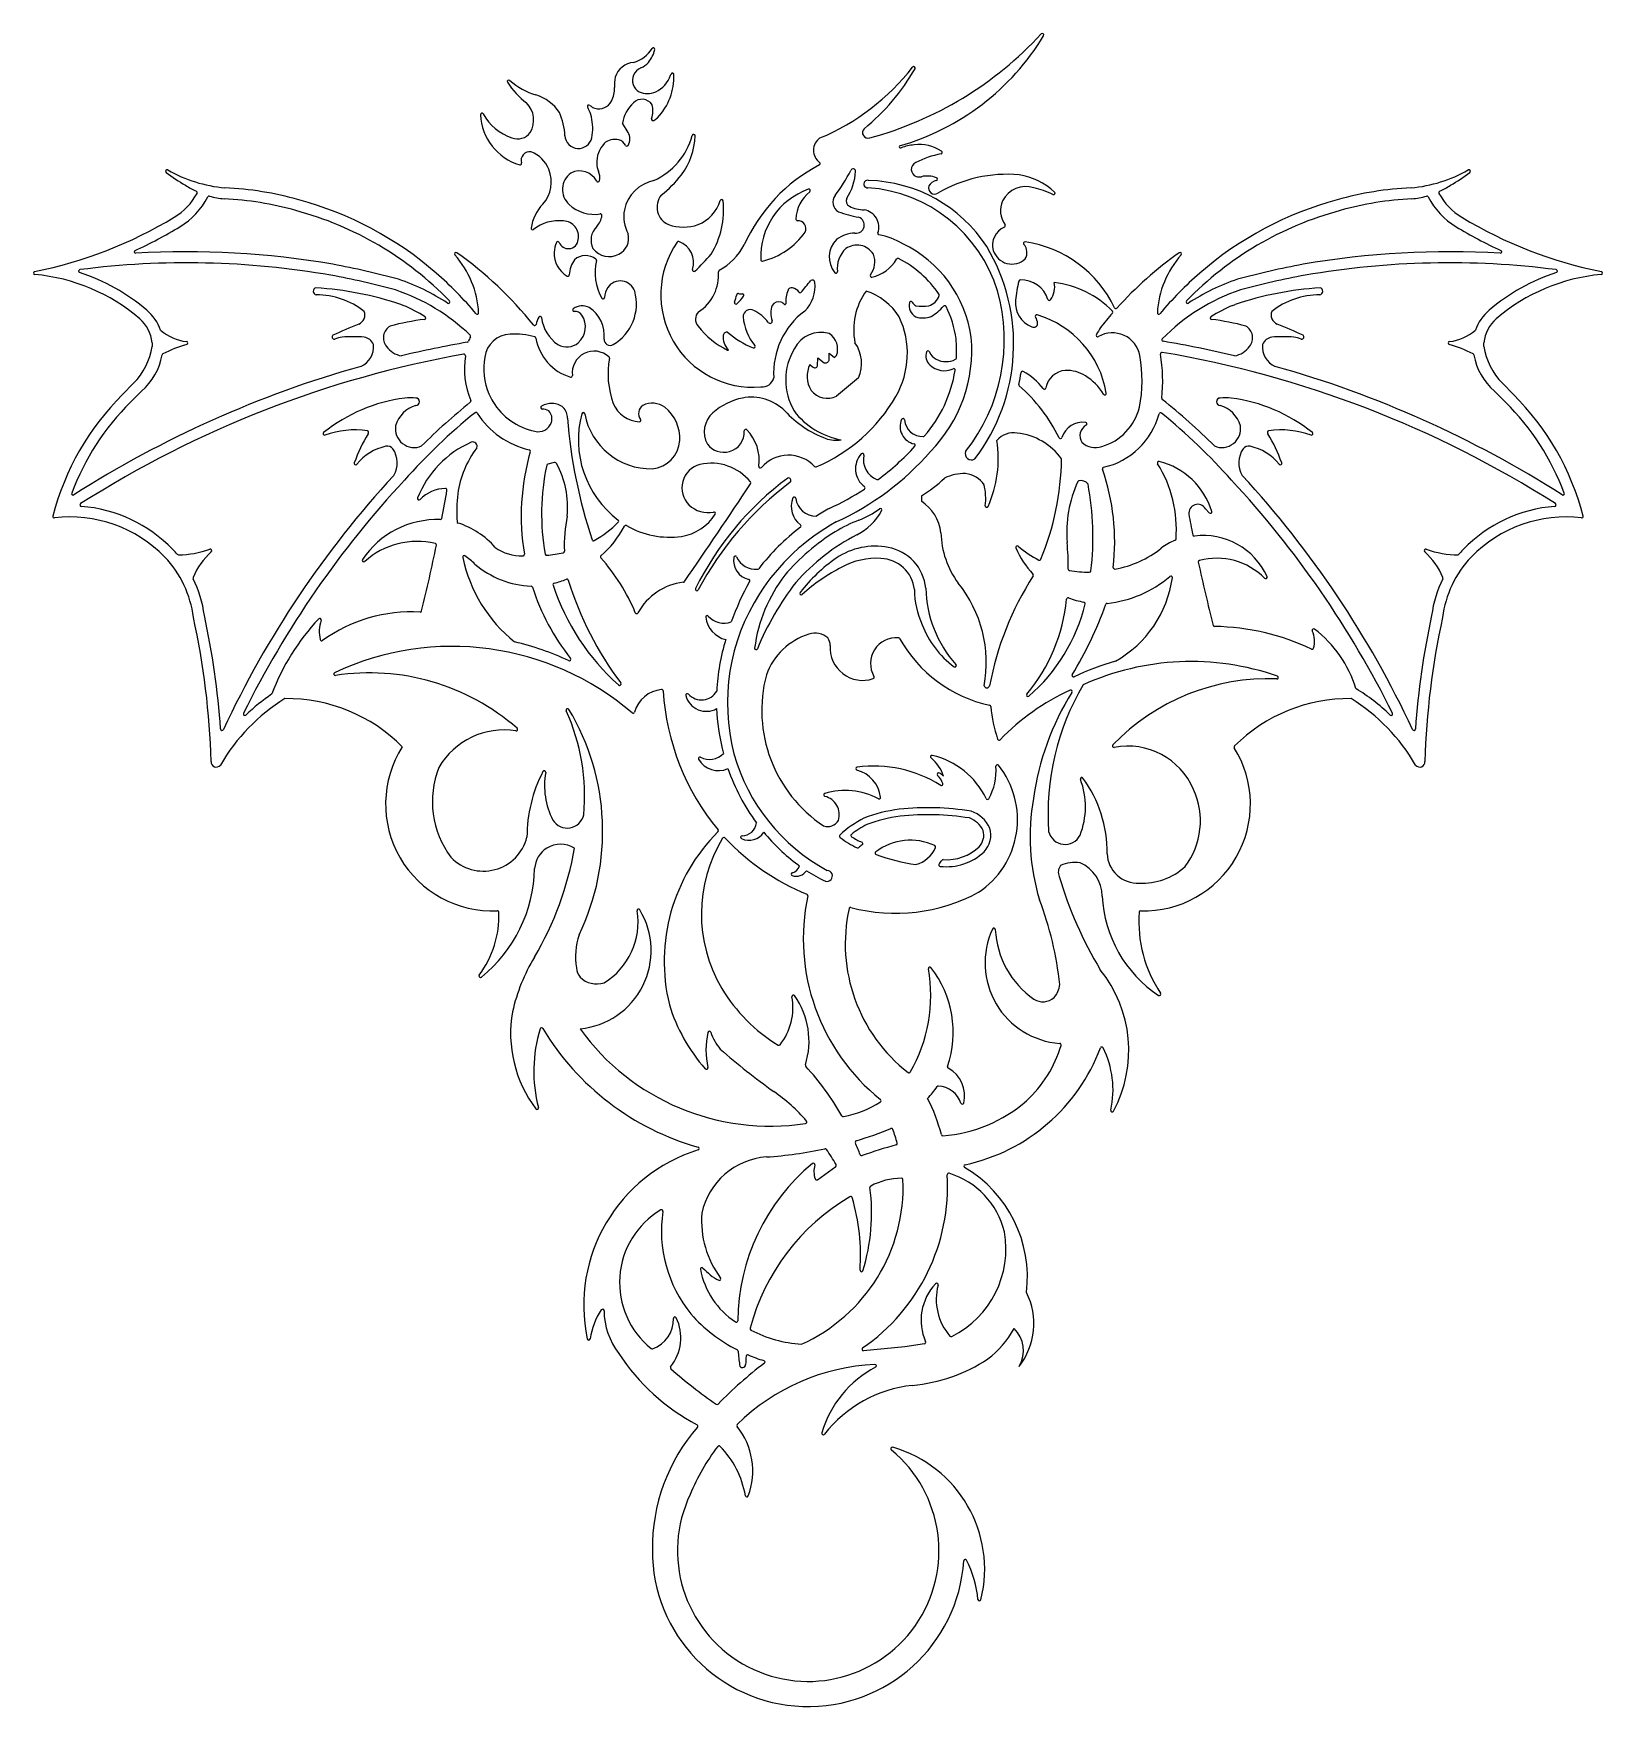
# Model space of a CAD drawing. Extents: x 0 to 16.8, y 0 to 18.
import ezdxf

# ---------------------------------------------------------------- set-up
doc = ezdxf.new("R2010")
doc.units = 0
doc.layers.add('WHITE', color=7, linetype='CONTINUOUS')

msp = doc.modelspace()

# ---------------------------------------------------------------- linework, layer by layer
at = {"layer": 'WHITE', "linetype": 'CONTINUOUS'}
for p, q in [((6.378882, 16.891037), (6.319507, 16.989995)), ((8.179924, 15.960828), (8.179924, 15.959734)), ((3.966278, 15.034578), (3.942761, 15.043427)), ((12.867366, 15.034578), (12.890883, 15.043427)), ((1.272632, 14.634787), (1.272632, 14.595203)), ((15.561012, 14.595203), (15.561012, 14.634787)), ((8.330854, 14.40099), (8.358049, 14.377495)), ((8.412673, 14.385016), (8.413369, 14.473439)), ((8.413369, 14.473439), (8.482413, 14.419886)), ((8.534945, 14.446152), (8.537906, 14.520989)), ((8.537906, 14.520989), (8.595549, 14.476453)), ((8.595549, 14.476453), (8.61534, 14.496245)), ((1.074715, 14.19937), (0.955965, 14.08062)), ((8.85284, 14.258745), (8.61534, 14.060828)), ((15.877678, 14.08062), (15.758928, 14.19937)), ((1.039948, 13.996665), (1.158888, 14.115605)), ((15.793695, 13.996665), (15.674755, 14.115605)), ((5.587215, 13.348328), (5.517602, 13.330925)), ((5.597638, 13.348328), (5.587215, 13.348328)), ((9.525757, 12.992078), (9.525757, 12.932703)), ((12.614013, 12.809416), (12.573674, 12.853537)), ((8.410347, 5.65322), (8.606749, 5.796058)), ((9.349154, 3.860508), (8.905623, 3.818552)), ((9.55856, 3.893002), (9.349154, 3.860508))]:
    msp.add_line(p, q, dxfattribs=at)
for centre, radius, start, end in [((10.824089, 17.937131), 0.015833, -31.139829, 137.230442), ((6.347525, 17.971352), 0.340542, -74.547763, -31.876964), ((6.327933, 17.864617), 0.348192, -39.504166, -14.188491), ((6.650153, 17.783152), 0.015833, -14.188494, 148.123032), ((7.945639, 20.599765), 3.905276, -74.76913, -42.769558), ((8.562926, 19.303296), 2.657663, -74.09962, -31.139828), ((6.463989, 17.40809), 0.236435, 96.24819, 161.071426), ((6.424978, 17.789472), 0.225543, -65.802612, -40.457591), ((9.444698, 17.582357), 0.015833, -30.101228, 142.207936), ((5.099368, 17.437377), 0.015833, 49.42606, 212.655922), ((5.810221, 17.892965), 0.86015, -147.34408, -127.18616), ((5.635432, 18.06339), 0.808336, -130.573944, -107.580498), ((6.833042, 17.395966), 0.59932, 171.477191, 182.186701), ((6.567406, 17.44867), 0.140732, 156.592351, 240.277546), ((6.579913, 17.442089), 0.154826, 113.803864, 156.196136), ((6.542559, 17.604284), 0.308109, -64.38602, -18.881059), ((6.234057, 17.488515), 0.637042, -43.578626, 2.109962), ((6.449614, 17.695223), 0.429147, -26.374774, -24.40196), ((6.854844, 17.511386), 0.015833, 2.109965, 155.598041), ((7.497673, 19.092193), 2.448008, -67.430804, -37.792063), ((7.397923, 18.76889), 2.381663, -50.519683, -30.101234), ((5.249166, 16.840795), 0.473826, 33.991992, 72.547026), ((5.931359, 17.365928), 0.302884, -27.196819, 1.356508), ((6.529587, 17.121526), 0.12557, 31.916057, 136.662756), ((6.586694, 17.54049), 0.231827, -112.592636, -67.407364), ((4.811654, 17.0819), 0.015833, 29.034634, 182.502455), ((5.382243, 17.106837), 0.586967, -177.497546, -106.408485), ((5.316729, 17.362267), 0.56184, -150.965367, -109.194795), ((5.10658, 17.023926), 0.259888, -30.75265, 45.002683), ((5.042932, 16.831479), 0.658868, 2.002196, 24.594944), ((5.958756, 17.16935), 0.015833, 49.424174, 205.190343), ((6.143677, 17.25633), 0.220189, -154.809657, -150.664002), ((5.711158, 17.005703), 0.279731, 11.064989, 30.684304), ((6.07043, 17.299754), 0.155853, -130.575822, -107.302503), ((5.454688, 16.936008), 0.545147, -10.789844, 13.081038), ((6.067429, 17.293068), 0.14858, -106.964725, -26.188927), ((6.666695, 16.941861), 0.350509, 130.672337, 172.106744), ((6.381353, 17.121398), 0.263358, -18.394138, 14.629077), ((5.191382, 16.993294), 0.172193, -110.170653, -36.430858), ((6.272692, 16.821766), 0.126786, -33.438032, 33.117653), ((6.64628, 17.033299), 0.015833, 161.605862, 303.370997), ((6.335473, 17.505182), 0.580878, -56.629002, -51.692504), ((8.954156, 16.888493), 0.059445, 134.873234, 287.054277), ((5.847302, 16.865371), 0.146309, -175.738068, -12.400695), ((6.364241, 16.560802), 0.321878, 138.92589, 181.107897), ((6.239725, 16.636207), 0.180204, 77.110375, 130.962112), ((6.250236, 16.703016), 0.11283, 26.600538, 74.744881), ((6.36528, 16.760627), 0.015833, -153.399464, -33.438038), ((6.355693, 17.049247), 0.73676, -65.948479, -15.045723), ((6.363254, 16.875352), 0.735386, -36.703707, -1.709835), ((7.082486, 16.853882), 0.015833, -1.709834, 164.954276), ((8.531441, 16.699144), 0.162602, 125.41431, 233.378935), ((9.301041, 16.738113), 0.013595, 137.393833, 307.004839), ((9.489891, 16.214203), 0.543935, 94.334219, 109.399337), ((9.505596, 16.327738), 0.43259, 56.828219, 97.546442), ((5.220907, 16.558965), 0.015833, -106.408487, 17.03733), ((5.325052, 16.590879), 0.093092, 80.836358, 197.037328), ((5.218619, 16.373314), 0.332378, 21.513422, 68.603325), ((6.250331, 16.56389), 0.208116, -177.435622, -154.675431), ((9.265805, 14.950394), 1.796542, 117.64063, 155.908091), ((8.425, 16.555932), 0.015833, -62.359372, 53.378934), ((9.499869, 16.493242), 0.081809, 114.162628, 249.7777), ((9.934585, 15.648115), 1.032079, 101.056204, 116.978134), ((9.733625, 16.676578), 0.015833, -78.943797, 56.828222), ((1.433773, 16.475232), 0.015833, 60.13364, 232.204645), ((2.538283, 17.899396), 1.818106, -127.795356, -119.949131), ((2.182488, 17.779059), 1.487676, -119.86636, -94.987975), ((5.207866, 16.358077), 0.348119, -42.652954, 23.197799), ((5.892527, 16.279327), 0.217383, 125.808559, 227.458519), ((5.85861, 16.268662), 0.208932, 28.272029, 116.513778), ((6.056563, 16.375124), 0.015833, -151.727969, -12.77087), ((5.90998, 16.408349), 0.166134, -12.770868, 23.603472), ((6.749976, 15.965776), 0.4213, 102.893744, 167.106256), ((5.919284, 17.251677), 1.316757, -51.713848, -38.286152), ((6.688941, 17.605185), 2.363711, -36.038139, -28.34859), ((8.213915, 16.511559), 0.607871, -32.605897, -3.605889), ((8.793974, 16.473143), 0.026609, 0.397976, 158.691371), ((8.948162, 16.33709), 0.039969, 73.539367, 275.219725), ((8.918999, 14.814889), 1.561057, 33.123069, 88.513763), ((9.499524, 16.521322), 0.108504, -104.918539, -76.00909), ((9.589085, 16.145852), 0.277507, 69.271511, 103.191344), ((9.717247, 16.24631), 0.132759, 103.840168, 147.787215), ((9.681702, 16.390587), 0.015833, -76.159834, 69.271513), ((10.444277, 14.994963), 1.446757, 84.827261, 120.781271), ((10.469332, 15.733446), 0.710244, 46.819188, 81.467146), ((14.651155, 17.779059), 1.487676, -85.012025, -60.133639), ((14.295361, 17.899396), 1.818106, -60.050869, -52.204643), ((15.399871, 16.475232), 0.015833, -52.204645, 119.866359), ((1.160438, 16.560239), 0.676937, -58.896741, -28.504724), ((1.160438, 16.560239), 0.795687, -58.895901, -26.947873), ((2.135037, 17.097303), 0.923216, -123.117694, -114.78315), ((1.741402, 16.24474), 0.015833, -28.504726, 65.216848), ((1.883843, 16.192475), 0.015833, 74.484562, 153.052128), ((2.135037, 17.097303), 0.923216, -105.515438, -95.627432), ((1.894147, 12.836195), 3.345722, 74.030592, 87.424205), ((1.894147, 12.836195), 3.464472, 74.046293, 87.369637), ((1.879105, 12.57444), 3.720724, 48.991257, 74.931532), ((6.894314, 16.089687), 0.204534, 141.102276, 246.970211), ((6.979379, 16.277755), 0.405686, -68.058895, -16.948443), ((7.382591, 16.154878), 0.015833, 6.459202, 163.051554), ((8.573767, 15.555217), 0.771481, 109.769029, 182.276653), ((8.571041, 15.947164), 0.391356, 128.387713, 177.999026), ((8.318185, 16.26633), 0.015833, -51.612292, 109.769034), ((8.693728, 16.142444), 0.118023, 142.337378, 240.232512), ((8.785532, 16.156717), 0.065501, 155.382322, 241.105647), ((8.841682, 14.733426), 1.567733, 16.967371, 85.972268), ((9.670182, 16.29722), 0.068214, 163.074659, 299.605724), ((10.643986, 16.052718), 0.269159, 156.801409, 215.034315), ((10.648042, 16.025904), 0.284385, 72.607571, 152.152699), ((10.45141, 15.166524), 1.165308, 65.324103, 76.013958), ((10.944519, 16.239809), 0.015833, -114.675901, 46.819188), ((14.954538, 12.57444), 3.720724, 105.068468, 131.008743), ((14.939497, 12.836195), 3.464472, 92.630363, 105.953707), ((14.939497, 12.836195), 3.345722, 92.575795, 105.969408), ((14.698607, 17.097303), 0.923216, -84.372568, -74.484562), ((14.9498, 16.192475), 0.015833, 26.947873, 105.515438), ((15.673205, 16.560239), 0.795687, -153.052127, -121.104099), ((15.092242, 16.24474), 0.015833, 114.783152, 208.504726), ((15.673205, 16.560239), 0.676937, -151.495276, -121.103258), ((14.698607, 17.097303), 0.923216, -65.21685, -56.882306), ((-0.917834, 20.004093), 4.699293, -78.579074, -58.891109), ((1.879105, 12.57444), 3.601974, 44.149248, 74.946133), ((5.805688, 15.797547), 0.471407, 136.472387, 171.783866), ((6.018458, 16.410908), 0.399494, -133.089404, -80.960707), ((5.878153, 16.034058), 0.224075, -42.852415, -9.20706), ((6.083711, 16.000738), 0.015833, -9.20706, 99.039292), ((6.748949, 15.991119), 0.415366, 170.484265, 207.008059), ((6.510668, 16.056163), 0.893327, -31.84778, 6.459201), ((9.184286, 17.624739), 1.677195, -109.112488, -101.39775), ((8.920454, 16.429199), 0.369504, -116.794916, -91.277571), ((8.826373, 15.897448), 0.087282, -98.669634, 72.347789), ((8.882941, 15.87525), 0.186845, -19.346462, 80.986003), ((14.954538, 12.57444), 3.601974, 105.053867, 135.850752), ((17.751478, 20.004093), 4.699293, -121.108891, -101.420926), ((-0.917834, 20.004093), 4.818043, -65.36872, -58.891109), ((5.35479, 15.862652), 0.015833, 171.78386, 307.922402), ((5.63699, 15.500443), 0.443331, 83.630376, 127.922401), ((5.681002, 15.774608), 0.166509, -10.900583, 88.2202), ((6.188247, 15.735309), 0.2066, 134.896218, 206.179137), ((6.198778, 15.753016), 0.186777, -64.249526, 15.361616), ((6.972632, 16.37336), 0.497761, -108.547534, -71.452466), ((7.642944, 16.26161), 0.77293, -76.575433, -34.637771), ((8.195757, 15.959734), 0.015833, 180, 273.920766), ((8.202636, 15.859357), 0.084779, -25.928579, 93.92077), ((8.828754, 15.444238), 0.367255, 92.424767, 125.528339), ((9.074174, 15.808107), 0.015833, 160.653537, 258.74447), ((10.49863, 15.682086), 0.20912, 113.02803, 196.021209), ((10.410632, 15.889114), 0.015833, -66.971969, 35.034313), ((17.751478, 20.004093), 4.818043, -121.108891, -114.63128), ((1.096815, 15.610058), 0.015833, 114.631276, 273.437391), ((5.840041, 15.605867), 0.252829, 155.418783, 180.291972), ((5.624524, 15.704453), 0.015833, 21.226059, 155.418778), ((5.73635, 15.747886), 0.104131, -158.773939, -84.932009), ((5.741317, 15.747352), 0.103277, -87.651607, -2.348392), ((6.176256, 15.777223), 0.218583, -142.501312, -61.688203), ((7.722288, 15.148739), 0.992313, 145.303246, 274.716533), ((6.91945, 15.704583), 0.015833, 70.123486, 145.303246), ((6.843287, 15.493915), 0.239846, -18.141236, 70.12349), ((7.024298, 16.00812), 0.683353, -60.831645, -28.338625), ((8.804297, 15.554157), 0.26723, 134.99891, 219.133486), ((8.918776, 15.430641), 0.295638, 133.76069, 186.479438), ((8.834214, 15.471863), 0.20992, 32.54323, 124.836904), ((8.907897, 14.972597), 0.836061, 59.986876, 78.744467), ((8.758627, 14.511044), 1.314324, 8.008789, 64.420954), ((8.478033, 14.621682), 2.037479, -37.300388, 30.896749), ((10.496472, 15.686368), 0.208281, -162.682521, -46.499009), ((10.637285, 15.699937), 0.015833, 81.727584, 222.380477), ((10.530886, 15.602848), 0.128205, -31.800558, 42.380478), ((10.457808, 14.465507), 1.263243, 25.524886, 81.727585), ((15.736828, 15.610058), 0.015833, -93.437391, 65.36872), ((1.646183, 6.463951), 9.028008, 80.145897, 97.305209), ((1.646183, 6.463951), 9.146758, 80.141512, 93.437388), ((1.540239, 6.476323), 9.153327, 74.944582, 79.474863), ((4.533655, 15.58715), 0.015833, 54.607188, 221.297546), ((3.747818, 14.896835), 1.030147, 3.318202, 41.297542), ((2.18319, 12.278845), 4.074104, 38.672329, 54.607191), ((5.864529, 15.589792), 0.277707, 176.947902, 239.777037), ((6.04974, 15.34942), 0.301509, 144.288709, 177.454584), ((5.923674, 15.38687), 0.18247, 52.695896, 130.601295), ((6.589152, 15.38687), 0.564009, 166.785745, 209.029885), ((6.024663, 15.519418), 0.015833, -13.214253, 52.695898), ((5.724572, 16.875479), 2.013135, -47.018465, -39.876553), ((7.818716, 15.525199), 0.015833, -177.723348, -76.575432), ((8.796714, 15.502086), 0.229853, -37.270772, 21.087962), ((8.904053, 15.7415), 0.413919, -77.203117, -30.490907), ((9.274374, 15.523443), 0.015833, 63.004298, 149.50909), ((8.758627, 14.511044), 1.152033, 33.880705, 63.004297), ((14.650453, 12.278845), 4.074104, 125.392809, 137.978935), ((13.085826, 14.896835), 1.030147, 138.702457, 176.681798), ((12.299988, 15.58715), 0.015833, -41.297538, 125.392806), ((15.293405, 6.476323), 9.153327, 100.525137, 105.055418), ((15.18746, 6.463951), 9.146758, 86.562612, 99.858488), ((15.18746, 6.463951), 9.028008, 82.694791, 99.854103), ((0.015833, 15.382332), 0.015833, 101.420923, 264.825042), ((-0.167021, 13.363321), 2.01144, 49.46694, 84.82504), ((0.500242, 15.402972), 0.015833, 97.305205, 251.884704), ((-0.167021, 13.363321), 2.13019, 49.457801, 71.8847), ((1.540239, 6.476323), 9.034577, 74.968311, 79.470482), ((3.189598, 13.155108), 2.279797, 56.630997, 71.371247), ((1.774385, 12.460666), 3.875296, 39.879175, 48.926684), ((5.73271, 15.363514), 0.015833, -120.222962, -2.545414), ((6.29516, 15.133074), 0.164516, 19.293567, 144.530674), ((7.086257, 15.414307), 0.015833, 161.85876, 312.981536), ((6.814456, 15.370336), 0.535451, -23.853669, 2.834381), ((7.365066, 15.397597), 0.015833, 119.168355, 182.834381), ((4.994129, 17.976435), 4.283414, -40.886009, -38.656311), ((8.020931, 15.23629), 0.363983, -45.921925, 7.631912), ((8.356224, 15.281766), 0.025627, 6.418347, 131.996532), ((8.609294, 15.395493), 0.015833, -140.866518, 6.479444), ((8.992227, 15.353303), 0.015833, 142.729227, 282.796883), ((12.137677, 14.911076), 1.612502, 166.17864, 173.629487), ((10.587239, 15.292513), 0.015833, 91.881799, 166.17864), ((10.596618, 15.007047), 0.301454, 17.872329, 91.881799), ((10.709953, 15.236545), 0.246142, -35.007389, 10.374864), ((10.828645, 14.242484), 1.045698, 44.395149, 83.221457), ((15.059259, 12.460666), 3.875296, 131.073316, 140.120825), ((13.644046, 13.155108), 2.279797, 108.628753, 123.369003), ((15.293405, 6.476323), 9.034577, 100.529518, 105.031689), ((17.000665, 13.363321), 2.13019, 108.1153, 130.542199), ((17.000665, 13.363321), 2.01144, 95.17496, 130.53306), ((16.333401, 15.402972), 0.015833, -71.8847, 82.694788), ((16.81781, 15.382332), 0.015833, -84.825035, 78.57907), ((3.038844, 15.186871), 0.037801, 104.2917, 262.775243), ((2.818884, 11.749494), 3.480386, 71.160562, 86.530407), ((3.030349, 14.306212), 0.843167, 52.067268, 89.745748), ((3.189598, 13.155108), 2.161047, 46.257643, 71.274029), ((4.452261, 15.072294), 0.015833, -123.369002, 44.149249), ((6.109846, 15.120859), 0.015833, -150.970117, -2.717758), ((6.340015, 15.109933), 0.214595, 146.448596, 177.282244), ((5.962773, 15.050896), 0.506416, -59.401494, 15.641124), ((6.860897, 15.379388), 0.497374, -56.575517, -26.972323), ((7.232605, 15.196681), 0.315189, -23.573839, -8.55029), ((7.559948, 15.147466), 0.015833, 74.428725, 171.449708), ((6.951033, 15.657986), 0.849294, -45.423996, -38.169507), ((7.596069, 15.277088), 0.118728, -105.571273, -85.644517), ((7.606289, 15.142916), 0.015833, -38.169506, 94.35548), ((8.404834, 15.069681), 0.334709, 157.50175, 183.137099), ((8.13145, 15.18788), 0.037187, 72.884699, 164.594896), ((8.117173, 15.103966), 0.122089, 36.659706, 78.077743), ((8.226028, 15.184149), 0.013126, -146.270011, -60.722009), ((9.51916, 14.773328), 0.71937, 144.706652, 191.103833), ((8.726285, 14.556895), 0.664695, 32.278988, 71.971044), ((9.556659, 15.192343), 0.168771, -73.382677, -18.254929), ((9.701899, 15.144436), 0.015833, -18.254931, 33.880701), ((8.487427, 14.661461), 1.927879, -38.281963, 15.940539), ((10.80991, 15.062892), 0.276112, 174.366779, 248.877001), ((10.898594, 15.104421), 0.015833, -162.127671, -35.007388), ((13.644046, 13.155108), 2.161047, 108.725971, 135.238455), ((12.381382, 15.072294), 0.015833, 135.850751, 303.369002), ((14.01476, 11.749494), 3.480386, 93.469593, 108.839438), ((13.803295, 14.306212), 0.843167, 90.254252, 127.932732), ((13.794799, 15.186871), 0.037801, -82.775243, 75.7083), ((0.88612, 14.598558), 0.506957, 19.516888, 49.163581), ((3.452579, 14.931662), 0.103928, -22.387829, 22.387829), ((3.380919, 13.623689), 1.527499, 57.49311, 67.467105), ((4.193651, 14.899653), 0.014685, -86.562758, 56.299828), ((4.760431, 14.955544), 0.015833, -140.120825, 3.318202), ((5.704623, 14.756891), 0.321504, 151.737692, 166.698047), ((5.435392, 14.901629), 0.015833, 6.372713, 151.737691), ((5.84855, 14.947773), 0.399893, -173.627289, -123.678102), ((5.800505, 14.986034), 0.015833, 124.678612, 271.91075), ((5.887269, 14.86063), 0.168326, 63.164456, 124.678612), ((5.804418, 14.868748), 0.101518, 38.296806, 91.910749), ((5.695176, 14.805774), 0.227016, -48.867891, 33.678604), ((5.772319, 14.715491), 0.351684, -6.714759, 57.117006), ((7.211941, 14.886554), 0.109454, 134.760309, 222.284623), ((7.536002, 15.064295), 0.015833, 156.426161, 314.576007), ((7.690874, 14.911225), 0.078025, 61.293428, 179.526345), ((8.172484, 14.961587), 0.561835, -174.923215, -140.414217), ((7.566548, 14.625147), 0.389692, 35.690426, 65.46757), ((8.119337, 14.951451), 0.209921, 156.679207, 202.465499), ((7.995665, 14.994839), 0.079699, 71.016513, 150.111785), ((8.774751, 14.30804), 0.833786, 126.899774, 183.389369), ((7.978373, 14.970554), 0.108617, 44.109921, 66.554156), ((8.06248, 15.051537), 0.008148, -138.668937, -1.218877), ((8.450501, 14.519603), 0.925045, -29.87361, 25.090664), ((9.53634, 15.036227), 0.142684, 168.137074, 240.639787), ((9.412198, 15.062304), 0.015833, 30.903055, 168.137074), ((9.522213, 15.128155), 0.112384, -149.096943, -119.788028), ((9.535653, 15.504422), 0.478839, -98.317833, -81.682166), ((9.541546, 15.15418), 0.2537, -107.233863, -69.529418), ((9.346311, 15.398765), 0.559654, -59.510173, -41.652679), ((9.776308, 15.016289), 0.015833, 26.402861, 138.347324), ((8.758627, 14.511044), 1.152033, 8.204469, 26.402865), ((10.762767, 14.917498), 0.015833, 73.65455, 215.547998), ((10.651247, 14.83781), 0.121232, 1.406348, 35.547999), ((10.471228, 13.923439), 1.051762, 9.337056, 73.654546), ((14.650453, 12.278845), 4.074104, 138.98339, 141.818478), ((11.564516, 14.96298), 0.015833, -41.016611, 44.395146), ((11.612044, 15.016665), 0.015833, -154.475119, -42.021061), ((12.073212, 14.955544), 0.015833, 176.681794, 320.12083), ((12.639993, 14.899653), 0.014685, 123.700176, 266.562754), ((13.452724, 13.623689), 1.527499, 112.532895, 122.50689), ((13.381064, 14.931662), 0.103928, 157.612171, 202.387829), ((15.947524, 14.598558), 0.506957, 130.836419, 160.483112), ((0.88612, 14.598558), 0.388207, 5.35478, 49.120936), ((1.720425, 15.203554), 0.562893, -129.29361, -98.033998), ((5.034232, 10.84522), 4.276312, 111.178645, 115.218536), ((3.436609, 14.944768), 0.123833, -64.818389, -25.181611), ((3.901206, 14.686741), 0.147009, 120.87901, 218.511297), ((4.561239, 12.029545), 2.8789, 97.318091, 104.801631), ((5.120633, 14.443898), 0.28113, 91.536145, 172.81736), ((5.162412, 13.912449), 0.813974, 74.532678, 93.473399), ((5.376337, 14.834507), 0.015833, -141.327671, -13.301955), ((7.834794, 15.355645), 0.888782, -142.363633, -115.824085), ((7.441151, 14.708682), 0.040462, 80.888293, 172.925808), ((8.088776, 15.476748), 0.970212, -131.368888, -112.257209), ((7.902824, 14.864966), 0.023379, -147.764249, 15.553154), ((8.447111, 14.431293), 0.315292, 73.591974, 153.525714), ((8.427319, 14.565516), 0.200375, -20.224859, 57.094757), ((10.731044, 14.841224), 0.041401, -119.89747, -0.606367), ((11.417036, 14.714523), 0.015833, 152.416899, 299.851717), ((12.0944, 14.36066), 0.780059, 145.963702, 152.416899), ((11.574379, 14.440361), 0.300271, 10.628966, 119.851717), ((12.272405, 12.029545), 2.8789, 75.198369, 82.681909), ((12.932438, 14.686741), 0.147009, -38.511297, 59.12099), ((13.397035, 14.944768), 0.123833, -154.81839, -115.181612), ((11.799412, 10.84522), 4.276312, 64.781464, 68.821355), ((15.113218, 15.203554), 0.562893, -81.966002, -50.70639), ((15.947524, 14.598558), 0.388207, 130.879064, 174.64522), ((0.569765, 14.699241), 0.710525, -44.710381, -8.419721), ((2.029755, 13.264544), 1.404773, 105.942992, 117.131504), ((1.639542, 14.630507), 0.015833, -74.057006, 81.966), ((3.226155, 14.696184), 0.022585, 128.113519, 285.016584), ((3.407794, 14.139449), 0.563065, 99.880756, 108.191731), ((3.429924, 13.338634), 1.36072, 84.993429, 95.006571), ((3.422519, 14.5887), 0.226644, -66.715096, 6.662362), ((3.527849, 14.566699), 0.129153, 21.959303, 80.721081), ((3.987789, 14.737444), 0.246741, -144.796875, -99.235179), ((6.626761, 3.296787), 11.513041, 99.86368, 103.453455), ((4.651812, 14.655243), 0.015833, -80.136321, -20.032354), ((5.152709, 14.47261), 0.51732, 154.167095, 159.967653), ((4.672835, 14.704931), 0.015833, -25.832902, 46.257648), ((5.375267, 14.681683), 0.015833, 9.65829, 74.532679), ((5.913778, 14.773328), 0.53042, -170.341707, -106.740987), ((5.721906, 14.776107), 0.18709, -120.554086, -49.057056), ((6.015593, 14.308428), 0.235755, 47.628987, 186.361657), ((6.186012, 14.669588), 0.064599, 175.754414, 302.318074), ((7.576486, 14.689725), 0.177114, 172.231492, 226.20105), ((7.450843, 14.558677), 0.004434, -136.414103, 46.414103), ((7.727291, 14.593478), 0.015833, -112.257215, 39.58579), ((8.723899, 14.233188), 0.653599, 148.791908, 210.394919), ((8.50047, 14.411758), 0.384159, -23.472285, 35.490297), ((9.597123, 14.530782), 0.015833, 24.761004, 160.300869), ((8.51173, 14.552802), 1.554841, -44.289625, 5.216315), ((8.51173, 14.552802), 1.392549, -3.427007, 5.052677), ((12.12085, 14.665677), 0.015833, 135.238455, 260.443785), ((10.206882, 3.296787), 11.513041, 76.546545, 80.443787), ((12.845854, 14.737444), 0.246741, -80.764821, -35.203125), ((13.411125, 14.5887), 0.226644, 173.337638, 246.715096), ((13.305795, 14.566699), 0.129153, 99.278919, 158.040697), ((13.40372, 13.338634), 1.36072, 84.993429, 95.006571), ((13.425849, 14.139449), 0.563065, 71.808269, 80.119244), ((13.607488, 14.696184), 0.022585, -105.016581, 51.886479), ((15.194102, 14.630507), 0.015833, 98.034, 254.057004), ((14.803888, 13.264544), 1.404773, 62.868496, 74.057008), ((16.263878, 14.699241), 0.710525, -171.580279, -135.289619), ((6.626761, 3.296787), 11.513041, 105.695944, 122.542638), ((6.626761, 3.296787), 11.394291, 100.168951, 122.491881), ((0.721171, 14.623405), 0.670416, -49.239056, -10.304625), ((1.396351, 14.500648), 0.015833, 117.131503, 169.695377), ((4.617879, 14.496505), 0.015833, -8.825894, 100.168949), ((5.517238, 14.356861), 0.894302, 171.174108, 202.558177), ((5.517238, 14.356861), 0.68649, 169.747343, 203.31837), ((7.090757, 14.300258), 0.926696, 169.568869, 200.108412), ((6.163804, 14.470906), 0.015833, -10.431134, 47.628985), ((8.588515, 14.272958), 0.287717, 153.576975, 211.300413), ((8.383279, 14.396376), 0.031513, -143.191812, -21.130282), ((8.4972, 14.455976), 0.039002, -112.280468, -14.589428), ((9.705013, 14.492153), 0.13043, 160.300868, 226.949825), ((9.778292, 14.614344), 0.183678, -155.238999, -120.854831), ((9.771853, 14.560436), 0.225966, -133.616053, -65.54519), ((9.788891, 14.662189), 0.230704, -117.017534, -63.136289), ((9.885984, 14.470506), 0.015833, -63.136288, -3.427001), ((10.3808, 14.229459), 1.512325, -10.958588, 10.141332), ((12.107095, 14.515454), 0.015833, 80.386509, 189.406719), ((10.3808, 14.229459), 1.733992, -6.309336, 9.406715), ((10.206882, 3.296787), 11.394291, 57.508119, 80.386508), ((10.206882, 3.296787), 11.513041, 57.457362, 74.304056), ((15.437292, 14.500648), 0.015833, 10.30463, 62.868497), ((16.112473, 14.623405), 0.670416, -169.695375, -130.760944), ((5.765553, 14.280551), 0.015833, -106.740985, 6.361659), ((7.815392, 14.29013), 0.130851, -95.046623, -13.878021), ((8.51173, 14.552802), 1.392549, -41.297979, -8.87812), ((9.871952, 14.340329), 0.015833, -8.878122, 114.454808), ((10.585886, 14.183142), 0.015833, 163.569709, 229.304495), ((9.942169, 14.372968), 0.65529, -16.43029, -5.181094), ((10.61055, 14.312363), 0.015833, 60.681241, 174.818909), ((10.266911, 13.700475), 0.717613, 38.022503, 60.68124), ((11.091864, 14.102724), 0.236248, 95.430261, 168.668059), ((11.077659, 13.938982), 0.399013, 58.319152, 91.170611), ((10.978542, 13.781216), 0.585327, 31.075023, 58.173309), ((2.992758, 12.045168), 2.879512, 135.018864, 165.330501), ((4.216642, 12.279578), 1.776743, 97.520836, 128.422373), ((4.043465, 13.462511), 0.581565, 84.140165, 95.859835), ((4.102167, 14.001453), 0.039589, -89.025372, 89.025372), ((4.676736, 14.007713), 0.015833, -51.18969, 22.558176), ((5.494105, 14.34497), 0.660542, -156.834546, -148.755872), ((7.743277, 13.370579), 0.684374, 101.574321, 131.555781), ((7.700489, 13.534503), 0.515278, 45.574608, 100.570366), ((8.517656, 14.260357), 0.222158, -141.9665, -63.914775), ((7.691844, 14.960674), 1.802594, -66.914824, -30.019365), ((9.452132, 12.864821), 1.72295, 25.779055, 49.304499), ((10.844697, 14.152256), 0.015833, -141.977496, -11.331935), ((11.493431, 14.09151), 0.015833, -148.924976, 9.337058), ((12.120027, 14.03716), 0.015833, 173.690661, 231.600431), ((8.030814, 8.877778), 6.567546, 45.058249, 51.600427), ((12.731477, 14.001453), 0.039589, 90.974628, 269.025372), ((12.790178, 13.462511), 0.581565, 84.140165, 95.859835), ((12.617001, 12.279578), 1.776743, 51.577627, 82.479164), ((13.840886, 12.045168), 2.879512, 14.669499, 44.981136), ((2.992758, 12.045168), 2.760762, 135.019265, 159.297843), ((4.191984, 13.655019), 0.319538, 106.199079, 163.80092), ((8.80283, 8.877778), 6.448796, 129.080912, 138.394846), ((8.80283, 8.877778), 6.567546, 128.810311, 134.941751), ((4.747379, 13.871407), 0.015833, 32.234515, 129.080918), ((5.517238, 14.356861), 0.894302, -147.765485, -102.817465), ((5.517238, 14.356861), 0.68649, -148.908787, -101.736811), ((5.459311, 13.938896), 0.015833, 121.320367, 267.303486), ((5.556444, 13.779268), 0.202692, 86.894852, 121.320367), ((5.451466, 13.772331), 0.150917, 59.597637, 87.303487), ((5.441332, 13.817481), 0.121289, -18.364484, 44.50087), ((5.575288, 13.82742), 0.154442, -0.783693, 92.918692), ((11.149254, 14.241359), 5.435485, -175.610085, -161.537338), ((6.926901, 13.592391), 1.081133, 164.963429, 232.756051), ((5.898076, 13.868768), 0.015833, 10.698495, 164.963425), ((6.626091, 14.006308), 0.72506, -169.301508, -89.082909), ((6.518202, 14.110129), 0.324193, -156.654878, -93.251216), ((6.596769, 13.875469), 0.104937, 124.577364, 217.310863), ((6.639476, 13.754109), 0.231564, 54.26603, 116.206687), ((6.508095, 13.610271), 0.425656, -3.291852, 51.21683), ((7.467558, 13.677778), 0.271608, 131.019198, 208.964842), ((8.906484, 14.686931), 1.153208, -137.139104, -110.626152), ((8.811856, 14.399423), 0.819562, -142.675142, -100.355968), ((11.302593, 14.078196), 0.579203, -73.897813, -13.603407), ((11.302593, 14.078196), 0.80087, -77.135555, -14.978562), ((12.091547, 13.867113), 0.015833, 50.858449, 165.02144), ((8.030814, 8.877778), 6.448796, 41.605154, 50.858452), ((12.64166, 13.655019), 0.319538, 16.19908, 73.800921), ((13.840886, 12.045168), 2.760762, 20.702157, 44.980735), ((3.122318, 13.659165), 0.015833, 128.422376, 289.411962), ((3.445733, 12.74139), 0.957258, 81.783781, 109.411968), ((5.072935, 12.755819), 1.734611, 148.639892, 160.121089), ((3.578109, 13.670941), 0.018421, -42.328022, 76.100422), ((4.083902, 13.71146), 0.201442, 170.657351, 293.305007), ((5.416284, 13.827972), 0.148381, -105.114369, -19.161879), ((6.500713, 13.802266), 0.015833, -93.251219, 37.310861), ((7.408537, 13.676357), 0.217405, -74.284579, 3.247917), ((7.641401, 13.689571), 0.015833, 44.148377, 183.247917), ((7.313715, 13.371484), 0.472515, -7.69883, 44.148376), ((9.487139, 13.734628), 0.189523, 156.164918, 258.163879), ((9.328263, 13.804817), 0.015833, 4.800671, 156.164916), ((9.537586, 13.822397), 0.194227, -175.199335, -87.284011), ((10.515229, 13.435223), 0.233176, 80.198539, 139.767673), ((10.481277, 12.99306), 0.675959, 35.741946, 83.745179), ((11.257528, 13.546245), 0.235221, 82.305215, 162.67155), ((11.353213, 13.636944), 0.127182, 117.623477, 213.88486), ((11.286903, 13.763658), 0.015833, -62.376526, 82.305214), ((12.749742, 13.71146), 0.201442, -113.305007, 9.342649), ((13.255534, 13.670941), 0.018421, 103.899581, 222.328022), ((11.760708, 12.755819), 1.734611, 19.878911, 31.360108), ((13.38791, 12.74139), 0.957258, 70.588032, 98.216219), ((13.711325, 13.659165), 0.015833, -109.41197, 51.577627), ((3.894862, 12.989111), 0.545774, 101.933238, 141.298874), ((3.796071, 13.445543), 0.078812, 40.695698, 100.275868), ((3.633101, 13.345821), 0.269147, -30.359593, 34.155646), ((5.12533, 12.5773), 1.077691, 113.442697, 158.705658), ((5.612695, 12.863703), 1.07116, 143.112487, 171.942194), ((4.714343, 13.524415), 0.04525, -23.100102, 113.100102), ((7.704235, 12.775071), 2.471932, 163.793553, 189.539905), ((5.315328, 13.469404), 0.015833, -16.206447, 77.182536), ((6.610721, 13.602996), 0.322784, -85.206258, -3.04883), ((7.408049, 13.684787), 0.22566, -142.125016, -74.744881), ((8.608718, 13.900139), 0.311961, -110.347611, -79.694022), ((7.341476, 15.471959), 3.03854, -65.294454, -41.285929), ((7.341476, 15.471959), 2.876249, -53.227312, -42.659218), ((9.445018, 13.533638), 0.015833, -42.659217, 78.163881), ((9.54604, 13.644203), 0.015833, -87.284013, -41.297985), ((10.06366, 13.444029), 0.066993, 159.875372, 301.622006), ((9.074464, 13.395648), 1.276992, -23.950085, 8.564832), ((11.017868, 13.621022), 0.015833, -154.220946, -17.328448), ((11.392542, 13.724393), 0.214652, -132.461419, -70.771321), ((13.200542, 13.345821), 0.269147, 145.844354, 210.359593), ((13.037573, 13.445543), 0.078812, 79.724133, 139.304303), ((12.938781, 12.989111), 0.545774, 38.701126, 78.066762), ((3.456574, 13.340261), 0.015833, 160.121083, 321.298874), ((7.915288, 12.802713), 2.463999, 167.907889, 190.207249), ((5.521442, 13.315565), 0.015833, 104.036242, 167.907889), ((5.597638, 13.332495), 0.015833, 28.496148, 90), ((4.748256, 12.871392), 0.982304, -5.668338, 28.496148), ((7.217169, 13.076523), 0.260618, 104.763249, 224.726514), ((7.269507, 12.795382), 0.54622, 39.183531, 102.556565), ((7.797661, 13.306062), 0.015833, 172.301175, 318.904304), ((8.099993, 13.042361), 0.385343, 43.201245, 138.904309), ((8.392432, 13.316992), 0.015833, -136.798762, -66.914827), ((9.058493, 13.281952), 0.239256, 137.908469, 233.313238), ((8.892697, 13.431715), 0.015833, -11.485318, 137.908466), ((9.137273, 13.382021), 0.233741, 168.51468, 247.4877), ((8.108683, 13.428597), 2.921524, -22.505533, -0.797932), ((11.484428, 13.281992), 0.015833, 102.864447, 198.942759), ((12.073439, 13.344357), 0.015833, 76.110194, 211.966092), ((10.930826, 12.631313), 1.331013, -4.454228, 31.966096), ((11.888517, 12.596549), 0.786166, 16.869962, 76.110196), ((13.37707, 13.340261), 0.015833, -141.298874, 19.878915), ((11.727391, 5.963057), 10.692377, 137.332145, 154.987022), ((11.727391, 5.963057), 10.573627, 137.107466, 153.640163), ((-52.127868, 52.763603), 71.764281, -34.543191, -33.531126), ((10.066835, 10.52851), 3.30767, 126.643336, 153.667835), ((10.231906, 10.330323), 3.513401, 126.974764, 151.972664), ((7.680623, 13.130483), 0.015833, -33.531124, 39.183528), ((8.099705, 13.156373), 0.02702, -45.259384, 104.998182), ((9.053841, 13.180719), 0.015833, -112.5123, -53.227313), ((8.823146, 14.16969), 1.371288, -59.177964, -46.09224), ((9.985045, 12.743345), 0.486487, 88.14919, 115.692415), ((9.971659, 12.956777), 0.274349, 34.160801, 83.911685), ((9.610411, 12.964835), 0.606108, -7.49654, 13.93793), ((12.392719, 12.596534), 1.307756, 155.265347, 184.666497), ((11.219324, 13.137096), 0.015833, 102.959471, 155.265349), ((11.237709, 13.057205), 0.097812, 38.697511, 102.959464), ((8.253229, 12.549885), 3.113161, -6.691152, 10.521429), ((9.193927, 12.495868), 2.405816, -6.495357, 18.942765), ((5.106252, 5.963057), 10.573627, 26.359837, 42.892534), ((5.106252, 5.963057), 10.692377, 25.012978, 42.667855), ((0.425067, 13.015528), 0.015833, 159.297842, 302.542636), ((4.135968, 12.962924), 0.015833, 158.705659, 315.727661), ((4.430628, 12.675655), 0.395685, 91.531945, 135.72766), ((-14.39433, 16.331219), 19.113686, -10.801759, -9.876768), ((4.420473, 13.055371), 0.015833, -9.876763, 91.531945), ((6.334226, 12.815238), 1.793148, 173.640794, 183.261684), ((8.373827, 12.875852), 0.243873, 157.652748, 233.413609), ((8.162915, 12.962556), 0.015833, 6.861536, 157.652745), ((8.393069, 12.990251), 0.215982, -173.13847, -88.254174), ((7.341476, 15.471959), 2.876249, -65.409385, -56.839297), ((8.906093, 13.077392), 0.015833, -56.839299, 53.313238), ((9.277705, 12.545118), 0.460166, 6.230372, 57.381038), ((16.408576, 13.015528), 0.015833, -122.542637, 20.702152), ((0.222428, 12.770375), 0.015833, 165.330499, 276.736824), ((0.39105, 11.342877), 1.421589, 44.258261, 96.73682), ((0.51448, 12.894147), 0.015833, 122.491883, 265.450715), ((0.39105, 11.342877), 1.540339, 44.22974, 85.450716), ((4.365137, 12.752062), 0.015833, -91.952081, -10.801758), ((7.34079, 12.455617), 1.646189, 168.83523, 182.022958), ((6.875571, 13.067455), 0.516604, -81.397919, -32.002707), ((7.239963, 13.120014), 0.307777, -132.506334, -79.265817), ((7.300236, 12.802066), 0.015833, -32.002704, 100.734183), ((9.717272, 10.708938), 2.449926, 118.763588, 122.535439), ((8.537992, 13.144143), 0.642959, -62.556695, -29.098862), ((8.467405, 13.695688), 1.040695, -68.081375, -54.164328), ((9.085963, 12.839161), 0.015833, -29.09886, 125.835669), ((10.227036, 12.883693), 0.015833, 172.503463, 336.049915), ((12.491171, 12.804171), 0.096144, 30.894281, 185.975617), ((28.476893, 15.697699), 16.341363, -169.76533, -168.973219), ((12.625698, 12.8201), 0.015833, -137.563244, 16.869967), ((16.442593, 11.342877), 1.540339, 94.549284, 135.77026), ((16.442593, 11.342877), 1.421589, 83.26318, 135.741739), ((16.319163, 12.894147), 0.015833, -85.450716, 57.50812), ((16.611216, 12.770375), 0.015833, -96.736818, 14.669501), ((4.331771, 11.7731), 0.963698, 88.047918, 146.349786), ((4.55979, 12.714115), 0.015833, -176.738314, -107.57182), ((4.288037, 11.855976), 0.884307, 41.152837, 72.428177), ((5.406269, 13.578401), 1.229233, -60.240615, -45.084481), ((5.436992, 13.12251), 1.011024, -49.878705, -26.830332), ((6.263006, 12.719134), 0.015833, -45.084481, 52.75605), ((6.353306, 12.659038), 0.015833, 59.754137, 153.169667), ((6.824194, 13.466618), 0.919005, -120.245863, -81.953088), ((9.717272, 10.708938), 2.449926, 127.417402, 142.240898), ((9.717272, 10.708938), 2.287635, 118.907107, 147.456198), ((9.85081, 10.608692), 2.356031, 122.001987, 139.428788), ((9.868226, 10.57694), 2.248418, 117.376808, 138.667063), ((8.219034, 12.667318), 0.015833, -52.582598, 53.413611), ((9.406207, 11.278181), 1.552826, 110.756703, 121.181302), ((10.69864, 12.62293), 0.96389, -178.342956, -143.863403), ((12.452766, 12.575151), 0.015833, -168.973218, -82.690479), ((0.575584, 11.543514), 1.268249, 40.331276, 43.549959), ((1.550632, 13.362804), 1.004065, -89.778061, -70.141461), ((2.421174, 11.824363), 0.765273, 132.140495, 157.627759), ((1.897091, 12.403555), 0.015833, -47.859506, 109.858542), ((4.120622, 11.650612), 0.852208, 77.038015, 131.738933), ((-14.39433, 16.331219), 19.113686, -13.84635, -11.677766), ((4.308224, 12.465674), 0.015833, -11.677769, 77.038015), ((5.238639, 12.837186), 0.490415, -125.495982, -88.52266), ((5.679804, 12.396948), 0.015833, -77.647439, 2.022959), ((6.00855, 12.525028), 0.015833, -161.537336, -60.240618), ((9.030965, 11.704511), 0.746371, 79.302703, 124.022091), ((9.083376, 11.953575), 0.491936, 5.471018, 79.91642), ((10.554445, 12.440052), 0.015833, 49.212213, 203.122901), ((11.446905, 12.821141), 0.986253, -156.877099, -137.197769), ((11.315164, 13.321734), 1.148665, -130.787791, -117.442824), ((8.166753, 12.219219), 2.935076, -0.251688, 5.296211), ((11.418098, 13.278886), 1.088339, -80.233445, -51.251189), ((12.475688, 11.940219), 0.617775, 111.639576, 127.53651), ((12.242034, 12.529172), 0.015833, -68.360423, -4.454229), ((12.550382, 11.814148), 0.751404, 24.460263, 97.309519), ((14.936553, 12.403555), 0.015833, 70.141458, 227.859508), ((14.412469, 11.824363), 0.765273, 22.372241, 47.859505), ((15.283012, 13.362804), 1.004065, -109.858539, -89.798782), ((16.258059, 11.543514), 1.268249, 136.450041, 139.999028), ((0.575584, 11.543514), 1.149499, 7.178974, 43.515005), ((1.55446, 12.37458), 0.015833, -139.668723, -89.778059), ((3.542734, 12.298332), 0.015833, 146.349786, 311.738935), ((4.62048, 12.334463), 0.015833, 55.33902, 191.857638), ((6.152221, 12.656068), 1.580972, -168.142359, -128.805963), ((4.156191, 11.662968), 0.832209, 45.819704, 55.339014), ((5.375268, 12.999539), 0.977586, -130.824725, -92.14619), ((5.250875, 12.362762), 0.015833, -88.522658, 9.539904), ((5.505869, 12.368875), 0.015833, -169.792755, -84.016312), ((5.340554, 13.946063), 1.601661, -84.016313, -77.647441), ((6.098707, 12.33729), 0.015833, 130.121294, 221.651922), ((4.521378, 10.934314), 2.095164, 22.527401, 41.651926), ((7.717125, 12.296661), 0.206156, 170.288128, 257.70266), ((7.52953, 12.328767), 0.015833, 24.933129, 170.288129), ((7.752397, 12.432375), 0.229939, -155.066872, -85.858085), ((7.767861, 12.218828), 0.015833, -85.858088, -37.759103), ((9.62183, 10.871239), 1.767758, 124.783637, 142.18951), ((9.498196, 10.566828), 1.85201, 116.416241, 132.440335), ((9.038662, 11.577974), 0.742987, 86.011569, 119.370706), ((9.081995, 11.948977), 0.370279, 5.533625, 88.708568), ((10.793084, 12.316378), 0.015833, -117.44283, -22.505532), ((11.600032, 12.221924), 0.015833, 173.504644, 279.766555), ((12.512564, 12.282564), 0.015833, 104.767963, 192.074881), ((28.476893, 15.697699), 16.341363, -167.92512, -165.483466), ((12.693627, 11.595715), 0.726146, 44.819679, 104.767963), ((16.258059, 11.543514), 1.149499, 136.484995, 172.821026), ((1.728145, 12.109617), 0.015833, 157.62776, 206.15887), ((0.575584, 11.543514), 1.268249, 7.426496, 26.15887), ((5.5894, 12.03867), 0.015833, 104.080161, 198.185104), ((7.915288, 12.802713), 2.463999, -161.814901, -131.664207), ((5.32647, 13.086974), 1.064941, -75.919839, -68.486627), ((5.72281, 12.081495), 0.015833, 17.17633, 111.513373), ((9.195336, 13.15485), 3.618795, -162.823665, -143.124765), ((7.046752, 11.429084), 0.639717, 96.613166, 151.380144), ((6.971256, 12.080273), 0.015833, -83.386828, -34.543191), ((10.045201, 10.739096), 2.71175, 150.559296, 160.63628), ((7.669845, 12.079765), 0.015833, -29.440705, 77.702656), ((9.376376, 11.136741), 1.654802, 142.634457, 172.302211), ((10.55292, 10.208599), 3.010934, 142.010755, 157.717339), ((8.870768, 11.20336), 1.351201, -10.65472, 39.044419), ((13.491005, 10.353819), 3.288111, 147.268869, 169.491014), ((10.711671, 12.140253), 0.015833, -32.731128, 42.80223), ((11.117634, 12.206257), 0.015833, 179.748313, 259.958083), ((11.315164, 13.321734), 1.148665, -100.041916, -89.276982), ((11.329459, 12.188992), 0.015833, -89.276976, -6.691151), ((11.392387, 13.063027), 1.231673, -84.164005, -49.448346), ((11.003582, 12.285741), 1.227751, -60.473705, -8.092074), ((12.203433, 12.115146), 0.015833, -8.092075, 130.551652), ((13.219934, 12.11872), 0.015833, -135.180319, 24.460261), ((16.258059, 11.543514), 1.268249, 153.84113, 172.573504), ((15.105499, 12.109617), 0.015833, -26.158871, 22.372241), ((5.338065, 12.006816), 0.015833, 17.987721, 87.853812), ((7.704235, 12.775071), 2.471932, -162.012282, -141.827743), ((7.116567, 11.988685), 0.015833, 153.667836, 331.972667), ((9.612807, 10.768671), 2.167448, 147.301763, 194.597022), ((8.237734, 11.945259), 0.015833, 142.189505, 312.440339), ((10.451653, 12.007543), 1.001366, -178.691875, -156.495942), ((10.846392, 12.030339), 1.273671, -178.656514, -138.172307), ((9.233384, 12.056793), 1.857757, -39.997522, -5.369138), ((11.098754, 11.881477), 0.015833, 69.669994, 174.630856), ((11.446905, 12.821141), 0.986253, -110.330004, -100.344375), ((11.266967, 11.835342), 0.015833, -13.575148, 79.655622), ((-6.442718, 9.900228), 8.352186, 1.659318, 12.353845), ((-6.442718, 9.900228), 8.470936, 3.989887, 12.318314), ((4.815969, 10.015738), 2.413146, 136.669332, 159.385805), ((3.072151, 11.660793), 0.015833, -19.340113, 136.669335), ((4.059844, 10.100136), 1.647139, 86.941993, 125.622235), ((4.148558, 11.76074), 0.015833, -93.058007, -13.846352), ((6.471299, 11.74309), 0.015833, -157.4726, -28.619854), ((7.22768, 11.691067), 0.015833, 40.794216, 187.522193), ((7.495869, 11.72648), 0.28635, -172.477811, -103.743261), ((7.408613, 11.847212), 0.22316, -139.20578, -69.477499), ((9.433193, 12.278137), 1.90231, -49.086194, -13.575147), ((7.594517, 13.22771), 4.153036, -31.275045, -19.706094), ((11.519235, 11.821986), 0.015833, 95.835996, 160.293906), ((23.276362, 9.900228), 8.470936, 167.681686, 176.010113), ((23.276362, 9.900228), 8.352186, 167.646155, 178.340682), ((3.437316, 11.532627), 0.37117, 160.65989, 193.127367), ((8.533502, 10.827234), 0.713638, 107.537173, 159.916767), ((8.387138, 11.321346), 0.198607, 46.736626, 110.228789), ((10.487653, 11.978494), 1.023615, -158.791235, -126.69035), ((12.672549, 11.605552), 0.015833, -165.483471, -90.920708), ((12.631955, 9.079571), 2.510474, 64.529185, 89.079294), ((13.734329, 11.549397), 0.015833, 52.472988, 203.33149), ((13.456546, 11.429584), 0.286686, -14.813751, 23.331486), ((12.967237, 10.550679), 1.275145, 16.986902, 52.472993), ((3.091265, 11.451924), 0.015833, -166.872633, -54.377762), ((4.493404, 8.407523), 2.968168, 49.454658, 115.18678), ((4.479991, 8.516269), 2.986576, 65.008444, 76.810416), ((9.531648, 10.792488), 2.203664, 162.685668, 177.315956), ((7.752178, 11.356277), 0.015833, 172.302209, 337.71734), ((8.397999, 11.384987), 0.149157, 0.088357, 32.885992), ((8.896478, 11.361248), 0.350143, 176.074815, 288.732413), ((9.257939, 11.19192), 0.277859, 85.506821, 210.096295), ((9.278466, 11.453141), 0.015833, 29.215078, 85.506821), ((10.572546, 12.176824), 1.466854, -150.784923, -102.391651), ((13.718397, 11.360333), 0.015833, -115.470818, -14.813745), ((5.748463, 11.237563), 0.015833, -114.991558, 38.172261), ((9.885513, 11.170379), 0.015833, -126.690349, 41.827694), ((12.420094, 8.404704), 2.927443, 106.092375, 115.400697), ((12.420094, 8.404704), 2.808693, 70.778239, 114.36719), ((3.236977, 11.079166), 0.015833, 115.18678, 278.814289), ((3.607043, 8.692621), 2.399233, 48.778515, 98.814287), ((6.287836, 10.973802), 0.015833, -131.664207, 36.875237), ((9.306102, 10.69032), 1.492549, 165.172146, 236.245929), ((9.003841, 11.044647), 0.015833, -71.267585, 30.096298), ((10.228361, 10.961143), 0.030646, -165.628757, -14.371243), ((13.622166, 9.578016), 2.737249, 149.598974, 183.938732), ((11.157587, 11.063454), 0.015833, 148.724955, 295.400694), ((13.243356, 8.723591), 2.304437, 87.623349, 136.198696), ((13.339575, 11.041866), 0.015833, -92.376649, 70.778238), ((3.783017, 9.066776), 2.057749, 121.834161, 149.779698), ((3.783017, 9.066776), 2.176499, 124.273603, 133.736546), ((2.718766, 9.072079), 1.743045, 44.724279, 90.694733), ((6.771741, 10.577982), 0.336393, 95.671265, 164.00452), ((6.740064, 10.896972), 0.015833, 3.549166, 95.671265), ((9.348377, 11.058749), 2.597492, -176.45084, -140.494376), ((7.014856, 10.852141), 0.015833, 42.940037, 194.573207), ((7.218583, 10.905106), 0.226333, -165.426793, -60.623661), ((7.166178, 10.992955), 0.190871, -137.059961, -30.639025), ((12.113936, 8.708967), 2.410101, 114.323312, 136.32693), ((10.668689, 10.852535), 0.015833, 140.00248, 310.913802), ((13.572878, 9.356013), 2.871004, 147.885115, 172.245049), ((11.127773, 10.89071), 0.015833, -32.114889, 114.323312), ((14.114877, 9.072079), 1.743045, 89.305267, 134.859215), ((13.050627, 9.066776), 2.057749, 30.220302, 58.165839), ((13.050627, 9.066776), 2.176499, 46.263454, 58.53377), ((2.267363, 10.650794), 0.015833, 153.640166, 313.736547), ((5.731189, 10.692338), 0.015833, 30.876461, 204.03847), ((3.654435, 9.766037), 2.258137, -5.028198, 24.038469), ((3.552873, 9.389858), 2.553847, -25.739333, 30.876458), ((6.433152, 10.675041), 0.015833, -130.545339, -15.995482), ((9.531648, 10.792488), 2.203664, -177.79954, -166.568641), ((10.254372, 10.728678), 0.015833, 4.456901, 77.608351), ((11.644305, 10.837016), 1.378315, -175.5431, -160.587766), ((14.566281, 10.650794), 0.015833, -133.736547, 26.359834), ((2.023482, 10.490741), 0.015833, -176.010112, -25.012983), ((5.047841, 9.673407), 0.806406, 80.917548, 149.999709), ((5.177636, 10.485337), 0.015833, -99.082456, 48.778518), ((14.810162, 10.490741), 0.015833, -154.987021, -3.989889), ((4.924443, 9.683277), 1.146403, 147.534799, 272.652384), ((9.514363, 10.776793), 2.183235, -166.863898, -165.418232), ((10.359278, 10.384178), 0.015833, -160.587768, -43.67307), ((11.59157, 10.30767), 0.015833, 136.198698, 281.01817), ((11.741053, 9.539943), 0.766312, 23.048733, 101.018171), ((11.909201, 9.683277), 1.146403, -91.520078, 31.839116), ((12.896559, 10.296399), 0.015833, 134.859218, 211.839119), ((1.960958, 10.136072), 0.05532, 173.766538, 322.630643), ((5.278094, 9.71077), 0.998086, 158.497316, 216.798679), ((7.148778, 10.173085), 0.015833, 61.002432, 210.173491), ((7.348689, 10.289312), 0.247077, -149.826514, -65.621727), ((7.253514, 10.362052), 0.200218, -118.997567, -42.363618), ((9.514363, 10.776793), 2.183235, -160.951805, -143.611488), ((9.492375, 10.779599), 2.054065, -164.261289, -118.354511), ((8.839073, 10.063306), 0.015833, 97.751356, 255.135122), ((9.017924, 8.749363), 1.341893, 57.791128, 97.751359), ((9.63974, 10.191405), 0.015833, 76.86457, 231.337851), ((9.377173, 9.863224), 0.404458, 17.336445, 51.337851), ((9.449176, 9.374792), 0.854387, 25.501802, 76.864568), ((9.621484, 9.516402), 0.935843, -56.405397, 38.639127), ((9.726548, 10.037784), 0.600009, -29.575001, 4.944949), ((10.340099, 10.090868), 0.015833, 38.639126, 184.944955), ((14.872685, 10.136072), 0.05532, -142.630644, 6.233462), ((6.831384, 9.327671), 1.537086, 152.70188, 179.963825), ((5.47955, 10.025348), 0.015833, -9.959463, 152.701879), ((6.293314, 9.882453), 0.810381, 170.040538, 207.154074), ((8.746849, 9.715849), 0.343654, 6.815745, 75.135116), ((9.711831, 10.002995), 0.015833, 62.900385, 224.127656), ((9.516313, 9.813342), 0.256556, 20.628278, 44.127652), ((9.645857, 9.874068), 0.16066, 43.052169, 62.900392), ((9.741602, 9.898149), 0.015833, -122.208876, 20.628278), ((10.464692, 9.655104), 0.821725, -21.764683, 20.925646), ((11.247009, 9.954243), 0.015833, 35.971413, 200.925643), ((10.160433, 9.165627), 1.358429, -0.637379, 35.971406), ((8.493581, 9.781257), 0.015833, 107.248716, 257.149067), ((8.710642, 9.08215), 0.747862, 61.729564, 107.248719), ((8.445685, 9.571308), 0.19951, -18.275201, 77.149066), ((9.072354, 9.754753), 0.015833, -118.27044, 6.815742), ((10.234612, 9.749456), 0.015833, -154.498198, -29.575005), ((13.024979, 9.334669), 2.332935, 169.90927, 196.868597), ((11.707453, 9.502725), 0.812075, -37.004641, 24.537021), ((5.726878, 9.607202), 0.181267, -148.543332, -12.450888), ((9.361529, 8.617647), 1.020104, 116.257004, 134.101994), ((9.457401, 8.154839), 1.482338, 96.552075, 111.661535), ((9.457401, 8.154839), 1.407129, 96.558164, 111.537899), ((9.601874, 6.797105), 2.847712, 80.739617, 96.322782), ((9.601874, 6.797105), 2.772503, 80.884889, 96.319652), ((9.944784, 9.279932), 0.272268, 26.153645, 69.285043), ((9.944784, 9.279932), 0.347476, 25.030679, 70.612183), ((8.728447, 7.995662), 1.961963, 134.914019, 193.702348), ((7.332034, 9.396272), 0.015833, -45.085986, 39.505629), ((7.602199, 9.327446), 0.015833, 90.114669, 245.520705), ((7.67469, 9.486666), 0.190779, -114.479295, -33.136162), ((7.601855, 9.499261), 0.155982, -89.885337, -6.511443), ((9.514363, 10.776793), 2.183235, -140.305725, -127.024457), ((8.520938, 9.572462), 0.130767, -109.727476, -29.160432), ((8.662618, 9.338816), 0.015833, 134.101993, 232.721472), ((8.784972, 9.346166), 0.015833, 128.358405, 238.573249), ((9.361529, 8.617647), 0.944896, 116.438877, 128.358407), ((10.013684, 9.351188), 0.182137, -43.544324, 15.525989), ((10.013684, 9.351188), 0.257346, -44.041507, 17.121412), ((11.066843, 9.431671), 0.180342, -166.63846, -26.781213), ((4.826863, 9.446533), 0.482073, -136.206951, -14.15538), ((2.416428, 9.794217), 3.438172, -30.656697, -9.751584), ((5.656316, 8.973829), 0.28044, 121.917318, 176.199876), ((5.656486, 8.963075), 0.289711, 59.178594, 120.821406), ((8.73174, 8.503777), 1.566041, 148.684868, 210.637095), ((7.407364, 9.309489), 0.015833, 43.094399, 148.68487), ((9.224125, 11.009252), 2.472101, -136.905602, -112.012227), ((9.260097, 10.123729), 1.002276, -127.278523, -114.92488), ((9.260097, 10.123729), 0.927068, -121.426756, -113.601557), ((8.844381, 9.229162), 0.015833, -114.924875, -42.826718), ((8.965204, 9.117174), 0.148908, 120.100285, 137.173284), ((8.882584, 9.2597), 0.015833, -59.899714, 66.398444), ((9.045457, 9.157258), 0.015833, 127.254411, 249.894298), ((9.409803, 8.678195), 0.617705, 65.045375, 127.254408), ((9.377319, 9.350412), 0.328953, -74.291362, -23.835425), ((9.663733, 9.223877), 0.015833, -23.835429, 65.04537), ((9.795241, 9.598627), 0.586961, -96.713456, -46.581362), ((9.795241, 9.598627), 0.511753, -93.924254, -46.777761), ((3.835063, 9.025918), 1.541793, -51.014142, -1.245093), ((8.122787, 9.041705), 0.096644, -78.513502, -12.218494), ((9.404799, 10.705761), 2.061035, -125.781707, -125.183336), ((9.787042, 11.18311), 2.173153, -110.105701, -98.485285), ((9.728474, 9.031415), 0.015833, 136.055731, 263.28655), ((9.578887, 9.175589), 0.191922, -43.944264, -29.819719), ((9.759134, 9.072277), 0.015833, 86.075748, 150.180282), ((11.108959, 8.952925), 0.114312, 141.706996, 204.09757), ((11.1698, 8.714566), 0.343903, 80.283822, 115.963189), ((11.072805, 8.692889), 0.392559, 0.641943, 66.738193), ((11.846778, 9.163781), 0.328268, -177.684147, -87.48654), ((11.896118, 9.515033), 0.680102, -92.945255, -47.456992), ((8.145186, 8.93148), 0.015833, 101.486504, 252.203478), ((8.182194, 9.046773), 0.13692, -107.796518, -34.5723), ((9.404799, 10.705761), 2.061035, -122.581467, -116.145806), ((8.512001, 8.912875), 0.059293, -105.064785, 85.312514), ((15.131504, 10.127342), 4.303757, -163.517252, -148.920389), ((10.469068, 8.239396), 2.210337, 167.988553, 231.305034), ((8.291637, 8.702678), 0.015833, -12.011446, 67.987776), ((9.248843, 10.387994), 1.875932, -104.797262, -61.66189), ((7.472038, 7.38246), 3.556853, 5.887194, 21.010036), ((12.822302, 8.762711), 1.358538, -177.239679, -123.592652), ((3.915445, 8.491714), 1.079055, -36.543097, 1.647702), ((4.978227, 8.522286), 0.015833, 1.647704, 92.652384), ((5.783485, 8.111831), 0.843424, -84.501728, 31.127732), ((5.733693, 8.412463), 0.752984, -58.992772, 9.522463), ((6.491917, 8.539652), 0.015833, 31.127732, 189.522464), ((10.46058, 8.183789), 1.751755, 167.518366, 232.038618), ((8.765687, 8.558968), 0.015833, 75.202742, 167.51837), ((13.23791, 8.421172), 1.379067, 175.781602, 213.846793), ((11.87837, 8.521449), 0.015833, 88.479925, 175.781599), ((6.578019, 8.043601), 0.762519, 161.87768, 188.916714), ((11.07563, 7.979805), 0.867057, 155.217058, 265.689868), ((10.302802, 8.336622), 0.015833, 2.935774, 155.21706), ((11.291862, 8.387345), 0.974526, -177.064227, -124.989123), ((7.116194, 7.001977), 2.028496, 149.184761, 167.056897), ((6.022694, 7.947208), 0.199175, -173.717523, -142.679658), ((7.994748, 7.626367), 1.632165, -30.125243, 10.253746), ((9.616426, 7.919724), 0.015833, 37.763587, 190.25375), ((8.730298, 7.233274), 1.136743, -18.662324, 37.763592), ((10.371058, 7.039817), 1.379908, -28.163716, 38.861182), ((4.795088, 7.839787), 0.015833, 143.456901, 308.985857), ((6.042424, 8.011176), 0.256614, -133.958374, -72.03086), ((10.76957, 7.768391), 0.241486, -41.383573, -5.013607), ((8.933545, 8.641006), 1.809673, -148.880589, -121.467662), ((7.499728, 7.501478), 0.64821, -38.134803, 10.242684), ((8.153188, 7.619557), 0.015833, 35.06081, 190.242684), ((7.469403, 7.139683), 0.851203, -17.398392, 35.060813), ((10.828241, 7.749126), 0.186324, -120.723657, -48.887484), ((12.079404, 7.644249), 0.015833, -123.592651, 33.846793), ((6.462956, 7.222791), 1.344162, 169.99466, 216.997262), ((8.589432, 8.069079), 1.847241, -163.062176, -138.425241), ((6.914932, 6.817231), 1.547443, 162.906968, 194.590248), ((5.450975, 7.267408), 0.015833, 31.00744, 162.906969), ((7.903887, 8.7417), 2.84604, -148.99256, -105.765154), ((7.903887, 8.7417), 2.513781, -144.229295, -81.306738), ((8.117495, 7.044683), 0.902356, 167.896055, 192.00108), ((7.250681, 7.230574), 0.015833, 18.809351, 167.896054), ((7.793062, 7.415314), 0.557147, -161.190648, -139.648883), ((12.099298, 12.430093), 7.160792, -131.350054, -125.486056), ((7.99713, 7.110977), 0.015833, -121.467665, -38.134801), ((9.577127, 7.765573), 1.995195, -77.922953, -20.500816), ((9.76633, 7.466404), 1.311827, -47.423285, -16.449786), ((11.009277, 7.099412), 0.015833, -16.449786, 85.689872), ((11.460791, 7.06127), 0.015833, 26.713937, 159.499185), ((10.578307, 6.617157), 1.003767, -12.52831, 26.713938), ((7.219374, 6.853763), 0.015833, -138.42524, 12.001076), ((8.296771, 6.880427), 0.015833, 162.60161, 222.659202), ((6.14243, 4.895296), 2.91366, 29.710438, 42.659203), ((9.822272, 6.864461), 0.015833, 161.337674, 241.605164), ((9.655925, 6.556742), 0.33397, -14.161663, 61.605163), ((9.392762, 6.815144), 0.015833, -127.961383, -30.125242), ((8.834833, 7.237218), 1.040126, -43.17927, -34.263445), ((9.707538, 6.642714), 0.015833, 86.710789, 145.736558), ((9.692944, 6.38878), 0.270187, 18.367326, 86.710786), ((6.880467, 5.06906), 1.862686, 40.661508, 55.241344), ((8.506045, 7.373746), 1.058172, -80.012847, -56.765044), ((9.077323, 6.501903), 0.015833, -56.765042, 51.305036), ((7.82226, 5.63382), 1.982844, 14.702543, 26.723562), ((9.642505, 7.658904), 1.537852, -85.742681, -48.878677), ((9.964393, 6.478907), 0.015833, -161.632671, -14.161665), ((5.402067, 6.423434), 0.015833, -143.002738, 14.590255), ((8.686815, 6.347202), 0.015833, -150.289559, -80.012844), ((11.573629, 6.395984), 0.015833, 167.471691, 331.836285), ((8.281439, 6.272449), 0.015833, -81.306736, 40.661507), ((7.567866, 10.278725), 4.391328, -73.332643, -68.188116), ((9.205393, 6.187078), 0.015833, 19.612703, 111.811881), ((7.412392, 5.548171), 1.919266, 15.02329, 19.612701), ((9.755493, 6.141086), 0.015833, -165.297457, -85.742683), ((7.651615, 4.303489), 1.748183, 107.324176, 191.823958), ((7.126331, 5.987481), 0.015833, -72.675822, 74.234845), ((7.567866, 10.278725), 4.391328, -86.135843, -77.869866), ((8.493955, 5.969963), 0.015833, 34.886913, 102.130133), ((6.422632, 4.525691), 2.540967, 30.541325, 34.886913), ((8.831905, 6.056726), 0.015833, 106.667357, 203.491769), ((6.312932, 4.961876), 2.730787, 20.551, 23.491771), ((10.558063, 1.261639), 4.939638, 105.29619, 109.734879), ((9.250766, 6.041563), 0.015833, -74.703812, 15.023288), ((7.91924, 5.13397), 0.76542, 94.153416, 167.999238), ((9.784512, 4.115292), 2.229422, 129.832836, 179.364297), ((8.366598, 5.815143), 0.015833, -14.622425, 129.832833), ((8.6426, 5.743135), 0.269407, 165.377574, 197.70356), ((8.597436, 5.808863), 0.015833, -53.972628, 30.541326), ((8.884758, 5.926052), 0.015833, -159.449001, -70.265126), ((9.997888, 5.799055), 0.015833, 102.077046, 239.498807), ((9.295253, 4.606275), 1.368515, -6.891039, 59.498805), ((7.47771, 5.576562), 1.852446, -65.724414, 2.397445), ((8.401034, 5.666025), 0.015833, -162.296444, -53.972626), ((7.692263, 5.587336), 2.115295, -55.343785, 3.217837), ((6.869934, 5.297939), 2.121734, -17.019367, 7.348728), ((8.989944, 5.571352), 0.015833, 118.135866, 187.348728), ((9.317388, 4.959025), 0.710214, 90.385607, 118.135864), ((9.312715, 5.65339), 0.015833, 2.397446, 90.38561), ((9.820031, 5.706962), 0.015833, 72.824619, 183.217837), ((9.566079, 4.885323), 0.875823, 13.86517, 72.824618), ((9.940075, 3.462735), 2.329218, 120.444869, 165.181486), ((8.767863, 5.457143), 0.015833, 16.559301, 120.444863), ((6.692421, 4.840032), 2.181078, -4.136759, 16.559297), ((7.196319, 4.550309), 0.908205, 120.975402, 231.223211), ((6.737043, 5.315417), 0.015833, -8.557439, 120.975402), ((8.14734, 5.103201), 1.410341, 171.442562, 219.149932), ((8.199692, 5.213953), 1.032183, 175.601194, 216.685207), ((9.382411, 4.910736), 1.050297, -63.456766, 10.115533), ((7.170913, 4.695037), 0.015833, 41.341489, 190.546803), ((8.007362, 4.85077), 0.866656, -169.453198, -123.368188), ((7.614021, 5.084885), 0.574358, -138.65851, -117.138263), ((8.883609, 4.681553), 0.015833, 175.863244, 342.980632), ((7.359256, 4.587849), 0.015833, -117.138263, 36.685203), ((10.095413, 4.144747), 0.572866, 136.715591, 203.643957), ((9.689916, 4.52666), 0.015833, -14.747241, 136.71559), ((10.287245, 4.369427), 0.601843, 165.252756, 220.956343), ((9.991035, 4.108572), 0.74202, -38.130121, 26.708935), ((6.735147, 3.827792), 0.772589, 146.353613, 171.191794), ((6.105169, 4.247085), 0.015833, 0.616139, 146.353612), ((6.884982, 4.255471), 0.764025, -179.383859, -142.366736), ((6.532996, 4.154335), 0.333221, -70.78788, 1.823661), ((6.448153, 3.957183), 0.496964, -38.681847, 25.648993), ((6.881874, 4.165443), 0.015833, 25.648994, 181.82366), ((8.312163, 5.319076), 1.675651, -138.683463, -116.992798), ((7.539395, 4.140203), 0.015833, -123.368188, -0.635699), ((7.703633, 4.054402), 0.015833, 165.181484, 242.51189), ((8.332489, 5.263036), 1.378278, -117.488109, -93.876928), ((9.844685, 3.985307), 0.015833, -139.043658, -63.456761), ((9.576522, 4.58923), 1.084848, -52.411962, -29.402066), ((10.2834, 3.81893), 0.336546, -30.048227, 44.93656), ((5.956023, 3.948521), 0.015833, -168.176037, -8.80821), ((8.194633, 5.044988), 2.289921, -146.735429, -118.005818), ((6.637438, 3.854623), 0.015833, -128.776793, -70.78788), ((7.544434, 3.811855), 0.015833, 4.292059, 63.007201), ((10.139896, 4.006647), 2.586927, -175.707942, -172.438319), ((7.661004, 3.75795), 0.015833, 67.358555, 175.507151), ((8.312163, 5.319076), 1.675651, -112.641443, -106.464885), ((8.904132, 3.834315), 0.015833, 124.656215, 275.40379), ((9.556132, 3.908648), 0.015833, -81.179621, 23.643954), ((6.848457, 3.636687), 0.015833, 141.318151, 228.548316), ((10.252168, 7.490425), 5.157482, -131.451682, -124.57332), ((10.413081, 0.273933), 4.270795, 127.009629, 135.904909), ((9.125447, 1.425744), 2.246595, 92.509331, 134.529082), ((7.607688, 3.66885), 0.03233, -175.341982, 4.489825), ((10.06476, 3.569072), 2.426999, 175.507148, 177.584019), ((7.832749, 3.696953), 0.015833, -52.990376, 73.535116), ((9.572584, 2.609697), 1.162363, 117.542458, 163.644865), ((9.027779, 3.654366), 0.015833, -62.457544, 92.50933), ((9.27195, 5.19423), 1.754695, -84.872272, -56.58508), ((9.584133, 2.054269), 1.400929, 96.366889, 141.689717), ((7.334486, 3.256789), 0.015833, -124.573321, -44.095096), ((8.622038, 1.700355), 1.982558, 139.082744, 180.589024), ((7.111941, 3.009238), 0.015833, -40.917263, 61.994182), ((7.561078, 3.016042), 0.015833, 134.529079, 218.668452), ((6.950851, 2.527709), 0.765732, -20.502569, 38.668447), ((8.472449, 2.932548), 0.015833, 163.644864, 321.689716), ((8.311579, 1.672014), 1.402383, 154.464056, 410.504813), ((9.125447, 1.425744), 2.246595, 142.580359, 157.746262), ((7.353761, 2.781262), 0.015833, 44.845712, 142.58036), ((6.66709, 2.098279), 0.984329, 9.599013, 44.845715), ((9.213584, 2.76642), 0.015833, 74.082, 230.504818), ((8.845036, 1.474165), 1.359616, -13.973605, 74.082), ((7.653249, 2.265058), 0.015833, -170.400984, -20.502571), ((8.311579, 1.672014), 1.672014, 179.727231, 356.28209), ((9.995874, 1.562567), 0.015833, 26.672985, 176.282088), ((8.920139, 1.022164), 1.219678, 5.923788, 26.672981), ((10.149052, 1.149675), 0.015833, -174.076212, -13.973601)]:
    msp.add_arc(centre, radius, start, end, dxfattribs=at)

doc.saveas('drawing.dxf')
